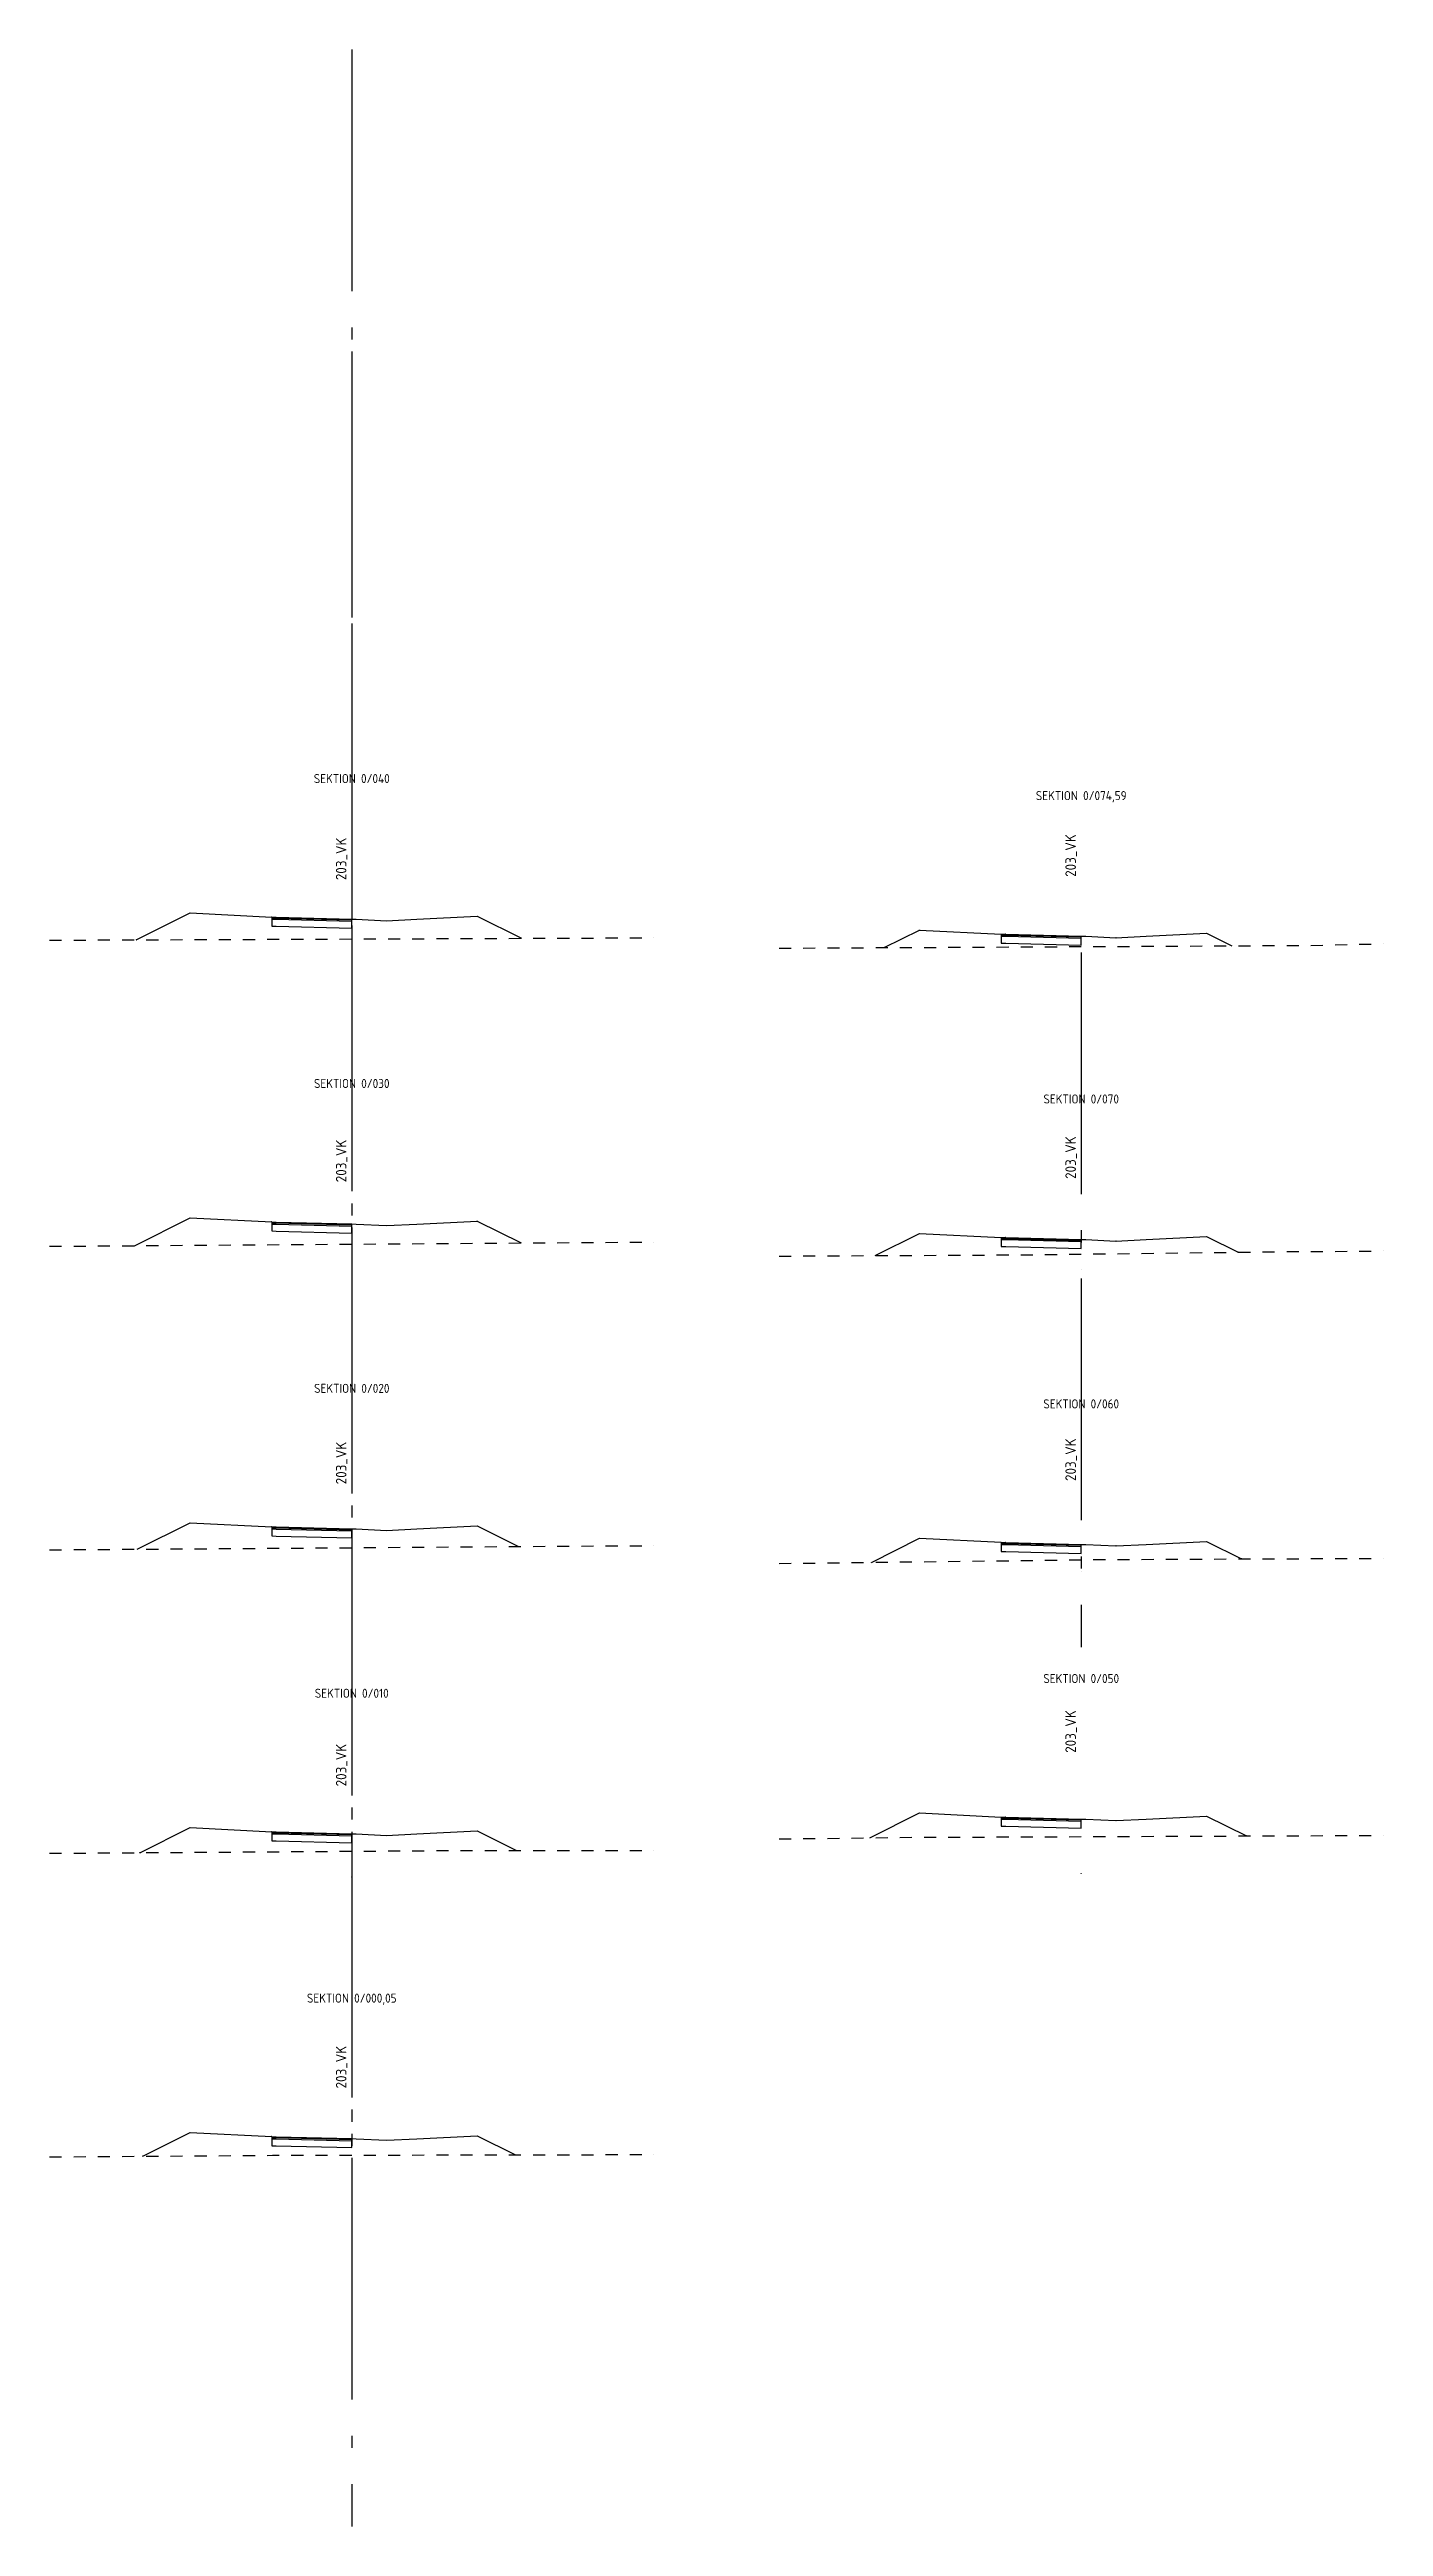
# Model space of a CAD drawing. Header units: metres. Extents: x 117388 to 118308, y 6148643 to 6149172.
# Drawn here: x 118258.4 to 118302.5, y 6148952.3 to 6149034.3 of the extents above; entities that cross this region are included whole.
import ezdxf
from ezdxf.enums import TextEntityAlignment as Align

# ---------------------------------------------------------------- set-up
doc = ezdxf.new("R2010")
doc.units = ezdxf.units.M
doc.header["$LTSCALE"] = 0.4
doc.linetypes.add('CENTRUMLINJE', pattern=[27, 20, -3, 1, -3])
doc.linetypes.add('DASHED_1', pattern=[2, 1, -1])
for name, color, linetype in [('M-37-CL', 1, 'CENTRUMLINJE'), ('M-37-CL_Txt', 1, 'CONTINUOUS'), ('M-37-Mark', 9, 'DASHED_1'), ('M-37-OB_B1', 4, 'CONTINUOUS'), ('M-37-OB_B2', 4, 'CONTINUOUS'), ('M-37-OB_Bi1', 4, 'CONTINUOUS'), ('M-37-OB_Bi2', 4, 'CONTINUOUS'), ('M-37-SektNr', 3, 'CONTINUOUS'), ('M-37-Vag-Overyta', 3, 'CONTINUOUS'), ('M-37-Vag-Slitlager', 4, 'CONTINUOUS'), ('Road_LayerForCsGenerator', 7, 'CONTINUOUS'), ('T19202X', 7, 'CONTINUOUS')]:
    doc.layers.add(name, color=color, linetype=linetype)
doc.layers.add('Non-PlotDot', color=7, linetype='CONTINUOUS', plot=False)
doc.styles.add('P_ISO_30', font='ISO', dxfattribs={"height": 3})

msp = doc.modelspace()

# ---------------------------------------------------------------- texts
at = {"layer": 'M-37-CL_Txt', "style": 'P_ISO_30'}
for p in [(118268.04, 6149006.779), (118292.178, 6149006.89), (118268.04, 6148996.779), (118292.178, 6148996.89), (118268.04, 6148986.779), (118292.178, 6148986.89), (118292.178, 6148977.89), (118268.04, 6148976.779), (118268.04, 6148966.779)]:
    msp.add_text('203_VK', height=0.35, rotation=90.01167, dxfattribs=at).set_placement(p, align=Align.MIDDLE_LEFT)
at = {"layer": 'M-37-SektNr', "style": 'P_ISO_30'}
for s, p in [('SEKTION 0/040', (118268.39, 6149009.993)), ('SEKTION 0/074,59', (118292.528, 6149009.429)), ('SEKTION 0/030', (118268.39, 6148999.899)), ('SEKTION 0/070', (118292.528, 6148999.386)), ('SEKTION 0/020', (118268.39, 6148989.806)), ('SEKTION 0/060', (118292.528, 6148989.292)), ('SEKTION 0/010', (118268.39, 6148979.712)), ('SEKTION 0/050', (118292.528, 6148980.199)), ('SEKTION 0/000,05', (118268.39, 6148969.619))]:
    msp.add_text(s, height=0.3, dxfattribs=at).set_placement(p, align=Align.CENTER)

# ---------------------------------------------------------------- linework, layer by layer
at = {"layer": 'M-37-CL'}
for p, q in [((118268.39, 6149034.279), (118268.39, 6149011.279)), ((118268.39, 6149024.279), (118268.39, 6149001.279)), ((118268.39, 6149015.279), (118268.39, 6148992.279)), ((118268.39, 6149005.279), (118268.39, 6148982.279)), ((118292.528, 6149004.39), (118292.528, 6148981.39)), ((118268.39, 6148995.279), (118268.39, 6148972.279)), ((118268.39, 6148985.279), (118268.39, 6148962.279)), ((118268.39, 6148975.279), (118268.39, 6148952.279))]:
    msp.add_line(p, q, dxfattribs=at)
at = {"layer": 'M-37-Mark', "flags": 128}
for points in [[(118258.39, 6149004.793), (118268.39, 6149004.834), (118278.39, 6149004.873)], [(118282.528, 6149004.529), (118292.528, 6149004.581), (118300.011, 6149004.62), (118302.528, 6149004.673)], [(118258.39, 6148994.66), (118268.39, 6148994.731), (118278.39, 6148994.8)], [(118282.528, 6148994.335), (118290.559, 6148994.376), (118292.528, 6148994.4), (118299.654, 6148994.487), (118302.067, 6148994.497), (118302.528, 6148994.506)], [(118258.39, 6148984.611), (118268.39, 6148984.682), (118277.073, 6148984.743), (118278.39, 6148984.744)], [(118282.528, 6148984.159), (118292.528, 6148984.281), (118293.313, 6148984.291), (118302.528, 6148984.328)], [(118282.528, 6148975.04), (118286.973, 6148975.094), (118292.528, 6148975.116), (118302.528, 6148975.157)], [(118258.39, 6148974.563), (118261.07, 6148974.582), (118268.39, 6148974.633), (118271.684, 6148974.656), (118278.39, 6148974.661)], [(118258.39, 6148964.514), (118265.77, 6148964.566), (118266.321, 6148964.57), (118268.305, 6148964.572), (118268.39, 6148964.572), (118278.39, 6148964.59)]]:
    msp.add_lwpolyline(points, dxfattribs=at)
at = {"layer": 'M-37-OB_B1', "flags": 128}
for points in [[(118263.04, 6149005.694), (118263.04, 6149005.694), (118265.74, 6149005.559), (118265.74, 6149005.489), (118265.89, 6149005.486), (118268.39, 6149005.423), (118268.39, 6149005.463)], [(118287.178, 6149005.13), (118287.178, 6149005.13), (118289.878, 6149004.995), (118289.878, 6149004.925), (118290.028, 6149004.922), (118292.528, 6149004.859), (118292.528, 6149004.899)], [(118263.04, 6148995.601), (118263.04, 6148995.601), (118265.74, 6148995.466), (118265.74, 6148995.396), (118265.89, 6148995.392), (118268.39, 6148995.329), (118268.39, 6148995.369)], [(118287.178, 6148995.087), (118287.178, 6148995.087), (118289.878, 6148994.952), (118289.878, 6148994.882), (118290.028, 6148994.879), (118292.528, 6148994.816), (118292.528, 6148994.856)], [(118263.04, 6148985.507), (118263.04, 6148985.507), (118265.74, 6148985.372), (118265.74, 6148985.302), (118265.89, 6148985.298), (118268.39, 6148985.236), (118268.39, 6148985.276)], [(118287.178, 6148984.994), (118287.178, 6148984.994), (118289.878, 6148984.859), (118289.878, 6148984.789), (118290.028, 6148984.785), (118292.528, 6148984.722), (118292.528, 6148984.762)], [(118287.178, 6148975.9), (118287.178, 6148975.9), (118289.878, 6148975.765), (118289.878, 6148975.695), (118290.028, 6148975.691), (118292.528, 6148975.629), (118292.528, 6148975.669)], [(118263.04, 6148975.413), (118263.04, 6148975.413), (118265.74, 6148975.278), (118265.74, 6148975.208), (118265.89, 6148975.204), (118268.39, 6148975.142), (118268.39, 6148975.182)], [(118263.04, 6148965.32), (118263.04, 6148965.32), (118265.74, 6148965.185), (118265.74, 6148965.115), (118265.89, 6148965.111), (118268.39, 6148965.049), (118268.39, 6148965.089)]]:
    msp.add_lwpolyline(points, dxfattribs=at)
at = {"layer": 'M-37-OB_B2', "flags": 128}
for points in [[(118263.04, 6149005.694), (118263.04, 6149005.694), (118265.74, 6149005.559), (118265.74, 6149005.259), (118265.89, 6149005.256), (118268.39, 6149005.193), (118268.39, 6149005.423)], [(118287.178, 6149005.13), (118287.178, 6149005.13), (118289.878, 6149004.995), (118289.878, 6149004.695), (118290.028, 6149004.692), (118292.528, 6149004.629), (118292.528, 6149004.859)], [(118263.04, 6148995.601), (118263.04, 6148995.601), (118265.74, 6148995.466), (118265.74, 6148995.166), (118265.89, 6148995.162), (118268.39, 6148995.099), (118268.39, 6148995.329)], [(118287.178, 6148995.087), (118287.178, 6148995.087), (118289.878, 6148994.952), (118289.878, 6148994.652), (118290.028, 6148994.649), (118292.528, 6148994.586), (118292.528, 6148994.816)], [(118263.04, 6148985.507), (118263.04, 6148985.507), (118265.74, 6148985.372), (118265.74, 6148985.072), (118265.89, 6148985.068), (118268.39, 6148985.006), (118268.39, 6148985.236)], [(118287.178, 6148984.994), (118287.178, 6148984.994), (118289.878, 6148984.859), (118289.878, 6148984.559), (118290.028, 6148984.555), (118292.528, 6148984.492), (118292.528, 6148984.722)], [(118287.178, 6148975.9), (118287.178, 6148975.9), (118289.878, 6148975.765), (118289.878, 6148975.465), (118290.028, 6148975.461), (118292.528, 6148975.399), (118292.528, 6148975.629)], [(118263.04, 6148975.413), (118263.04, 6148975.413), (118265.74, 6148975.278), (118265.74, 6148974.978), (118265.89, 6148974.974), (118268.39, 6148974.912), (118268.39, 6148975.142)], [(118263.04, 6148965.32), (118263.04, 6148965.32), (118265.74, 6148965.185), (118265.74, 6148964.885), (118265.89, 6148964.881), (118268.39, 6148964.819), (118268.39, 6148965.049)]]:
    msp.add_lwpolyline(points, dxfattribs=at)
at = {"layer": 'M-37-OB_Bi1', "flags": 128}
for points in [[(118263.04, 6149005.694), (118263.04, 6149005.694), (118265.74, 6149005.559), (118265.74, 6149005.529), (118265.89, 6149005.526), (118268.39, 6149005.463), (118268.39, 6149005.493)], [(118287.178, 6149005.13), (118287.178, 6149005.13), (118289.878, 6149004.995), (118289.878, 6149004.965), (118290.028, 6149004.962), (118292.528, 6149004.899), (118292.528, 6149004.929)], [(118263.04, 6148995.601), (118263.04, 6148995.601), (118265.74, 6148995.466), (118265.74, 6148995.436), (118265.89, 6148995.432), (118268.39, 6148995.369), (118268.39, 6148995.399)], [(118287.178, 6148995.087), (118287.178, 6148995.087), (118289.878, 6148994.952), (118289.878, 6148994.922), (118290.028, 6148994.919), (118292.528, 6148994.856), (118292.528, 6148994.886)], [(118263.04, 6148985.507), (118263.04, 6148985.507), (118265.74, 6148985.372), (118265.74, 6148985.342), (118265.89, 6148985.338), (118268.39, 6148985.276), (118268.39, 6148985.306)], [(118287.178, 6148984.994), (118287.178, 6148984.994), (118289.878, 6148984.859), (118289.878, 6148984.829), (118290.028, 6148984.825), (118292.528, 6148984.762), (118292.528, 6148984.792)], [(118287.178, 6148975.9), (118287.178, 6148975.9), (118289.878, 6148975.765), (118289.878, 6148975.735), (118290.028, 6148975.731), (118292.528, 6148975.669), (118292.528, 6148975.699)], [(118263.04, 6148975.413), (118263.04, 6148975.413), (118265.74, 6148975.278), (118265.74, 6148975.248), (118265.89, 6148975.244), (118268.39, 6148975.182), (118268.39, 6148975.212)], [(118263.04, 6148965.32), (118263.04, 6148965.32), (118265.74, 6148965.185), (118265.74, 6148965.155), (118265.89, 6148965.151), (118268.39, 6148965.089), (118268.39, 6148965.119)]]:
    msp.add_lwpolyline(points, dxfattribs=at)
at = {"layer": 'M-37-OB_Bi2', "flags": 128}
for points in [[(118263.04, 6149005.694), (118263.04, 6149005.694), (118265.74, 6149005.559), (118265.74, 6149005.529), (118265.89, 6149005.526), (118268.39, 6149005.463), (118268.39, 6149005.493)], [(118287.178, 6149005.13), (118287.178, 6149005.13), (118289.878, 6149004.995), (118289.878, 6149004.965), (118290.028, 6149004.962), (118292.528, 6149004.899), (118292.528, 6149004.929)], [(118263.04, 6148995.601), (118263.04, 6148995.601), (118265.74, 6148995.466), (118265.74, 6148995.436), (118265.89, 6148995.432), (118268.39, 6148995.369), (118268.39, 6148995.399)], [(118287.178, 6148995.087), (118287.178, 6148995.087), (118289.878, 6148994.952), (118289.878, 6148994.922), (118290.028, 6148994.919), (118292.528, 6148994.856), (118292.528, 6148994.886)], [(118263.04, 6148985.507), (118263.04, 6148985.507), (118265.74, 6148985.372), (118265.74, 6148985.342), (118265.89, 6148985.338), (118268.39, 6148985.276), (118268.39, 6148985.306)], [(118287.178, 6148984.994), (118287.178, 6148984.994), (118289.878, 6148984.859), (118289.878, 6148984.829), (118290.028, 6148984.825), (118292.528, 6148984.762), (118292.528, 6148984.792)], [(118287.178, 6148975.9), (118287.178, 6148975.9), (118289.878, 6148975.765), (118289.878, 6148975.735), (118290.028, 6148975.731), (118292.528, 6148975.669), (118292.528, 6148975.699)], [(118263.04, 6148975.413), (118263.04, 6148975.413), (118265.74, 6148975.278), (118265.74, 6148975.248), (118265.89, 6148975.244), (118268.39, 6148975.182), (118268.39, 6148975.212)], [(118263.04, 6148965.32), (118263.04, 6148965.32), (118265.74, 6148965.185), (118265.74, 6148965.155), (118265.89, 6148965.151), (118268.39, 6148965.089), (118268.39, 6148965.119)]]:
    msp.add_lwpolyline(points, dxfattribs=at)
at = {"layer": 'M-37-Vag-Overyta', "flags": 128}
for points in [[(118261.261, 6149004.805), (118263.04, 6149005.694), (118265.74, 6149005.559), (118265.89, 6149005.556), (118268.39, 6149005.493), (118268.54, 6149005.489), (118269.54, 6149005.439), (118270.54, 6149005.489), (118272.54, 6149005.589), (118274.007, 6149004.856)], [(118286.012, 6149004.547), (118287.178, 6149005.13), (118289.878, 6149004.995), (118290.028, 6149004.992), (118292.528, 6149004.929), (118292.678, 6149004.925), (118293.678, 6149004.875), (118294.678, 6149004.925), (118296.678, 6149005.025), (118297.515, 6149004.607)], [(118261.199, 6148994.68), (118263.04, 6148995.601), (118265.74, 6148995.466), (118265.89, 6148995.462), (118268.39, 6148995.399), (118268.54, 6148995.396), (118269.54, 6148995.346), (118270.54, 6148995.396), (118272.54, 6148995.496), (118273.992, 6148994.77)], [(118285.706, 6148994.351), (118287.178, 6148995.087), (118289.878, 6148994.952), (118290.028, 6148994.949), (118292.528, 6148994.886), (118292.678, 6148994.882), (118293.678, 6148994.832), (118294.678, 6148994.882), (118296.678, 6148994.982), (118297.716, 6148994.464)], [(118261.29, 6148984.631), (118263.04, 6148985.507), (118265.74, 6148985.372), (118265.89, 6148985.368), (118268.39, 6148985.306), (118268.54, 6148985.302), (118269.54, 6148985.252), (118270.54, 6148985.302), (118272.54, 6148985.402), (118273.904, 6148984.72)], [(118285.584, 6148984.196), (118287.178, 6148984.994), (118289.878, 6148984.859), (118290.028, 6148984.855), (118292.528, 6148984.792), (118292.678, 6148984.789), (118293.678, 6148984.739), (118294.678, 6148984.789), (118296.678, 6148984.889), (118297.837, 6148984.309)], [(118285.532, 6148975.077), (118287.178, 6148975.9), (118289.878, 6148975.765), (118290.028, 6148975.761), (118292.528, 6148975.699), (118292.678, 6148975.695), (118293.678, 6148975.645), (118294.678, 6148975.695), (118296.678, 6148975.795), (118297.992, 6148975.138)], [(118261.382, 6148974.584), (118263.04, 6148975.413), (118265.74, 6148975.278), (118265.89, 6148975.274), (118268.39, 6148975.212), (118268.54, 6148975.208), (118269.54, 6148975.158), (118270.54, 6148975.208), (118272.54, 6148975.308), (118273.842, 6148974.657)], [(118261.472, 6148964.536), (118263.04, 6148965.32), (118265.74, 6148965.185), (118265.89, 6148965.181), (118268.39, 6148965.119), (118268.54, 6148965.115), (118269.54, 6148965.065), (118270.54, 6148965.115), (118272.54, 6148965.215), (118273.807, 6148964.582)]]:
    msp.add_lwpolyline(points, dxfattribs=at)
at = {"layer": 'M-37-Vag-Slitlager', "flags": 128}
for points in [[(118263.04, 6149005.694), (118263.04, 6149005.694), (118265.74, 6149005.559), (118265.74, 6149005.529), (118265.89, 6149005.526), (118268.39, 6149005.463), (118268.39, 6149005.493)], [(118287.178, 6149005.13), (118287.178, 6149005.13), (118289.878, 6149004.995), (118289.878, 6149004.965), (118290.028, 6149004.962), (118292.528, 6149004.899), (118292.528, 6149004.929)], [(118263.04, 6148995.601), (118263.04, 6148995.601), (118265.74, 6148995.466), (118265.74, 6148995.436), (118265.89, 6148995.432), (118268.39, 6148995.369), (118268.39, 6148995.399)], [(118287.178, 6148995.087), (118287.178, 6148995.087), (118289.878, 6148994.952), (118289.878, 6148994.922), (118290.028, 6148994.919), (118292.528, 6148994.856), (118292.528, 6148994.886)], [(118263.04, 6148985.507), (118263.04, 6148985.507), (118265.74, 6148985.372), (118265.74, 6148985.342), (118265.89, 6148985.338), (118268.39, 6148985.276), (118268.39, 6148985.306)], [(118287.178, 6148984.994), (118287.178, 6148984.994), (118289.878, 6148984.859), (118289.878, 6148984.829), (118290.028, 6148984.825), (118292.528, 6148984.762), (118292.528, 6148984.792)], [(118287.178, 6148975.9), (118287.178, 6148975.9), (118289.878, 6148975.765), (118289.878, 6148975.735), (118290.028, 6148975.731), (118292.528, 6148975.669), (118292.528, 6148975.699)], [(118263.04, 6148975.413), (118263.04, 6148975.413), (118265.74, 6148975.278), (118265.74, 6148975.248), (118265.89, 6148975.244), (118268.39, 6148975.182), (118268.39, 6148975.212)], [(118263.04, 6148965.32), (118263.04, 6148965.32), (118265.74, 6148965.185), (118265.74, 6148965.155), (118265.89, 6148965.151), (118268.39, 6148965.089), (118268.39, 6148965.119)]]:
    msp.add_lwpolyline(points, dxfattribs=at)
at = {"layer": 'Non-PlotDot'}
for centre in [(118263.04, 6149005.694), (118265.74, 6149005.559), (118265.89, 6149005.556), (118268.39, 6149005.493), (118268.54, 6149005.489), (118269.54, 6149005.439), (118270.54, 6149005.489), (118272.54, 6149005.589), (118261.261, 6149004.805), (118274.007, 6149004.856), (118286.012, 6149004.547), (118287.178, 6149005.13), (118289.878, 6149004.995), (118290.028, 6149004.992), (118292.528, 6149004.929), (118292.678, 6149004.925), (118293.678, 6149004.875), (118294.678, 6149004.925), (118296.678, 6149005.025), (118297.515, 6149004.607), (118263.04, 6148995.601), (118261.199, 6148994.68), (118265.74, 6148995.466), (118265.89, 6148995.462), (118268.39, 6148995.399), (118268.54, 6148995.396), (118269.54, 6148995.346), (118270.54, 6148995.396), (118272.54, 6148995.496), (118273.992, 6148994.77), (118287.178, 6148995.087), (118289.878, 6148994.952), (118290.028, 6148994.949), (118292.528, 6148994.886), (118292.678, 6148994.882), (118293.678, 6148994.832), (118294.678, 6148994.882), (118296.678, 6148994.982), (118285.706, 6148994.351), (118297.716, 6148994.464), (118263.04, 6148985.507), (118265.74, 6148985.372), (118265.89, 6148985.368), (118268.39, 6148985.306), (118268.54, 6148985.302), (118269.54, 6148985.252), (118270.54, 6148985.302), (118272.54, 6148985.402), (118287.178, 6148984.994), (118289.878, 6148984.859), (118290.028, 6148984.855), (118296.678, 6148984.889), (118261.29, 6148984.631), (118273.904, 6148984.72), (118285.584, 6148984.196), (118292.528, 6148984.792), (118292.678, 6148984.789), (118293.678, 6148984.739), (118294.678, 6148984.789), (118297.837, 6148984.309), (118287.178, 6148975.9), (118263.04, 6148975.413), (118265.74, 6148975.278), (118265.89, 6148975.274), (118268.39, 6148975.212), (118268.54, 6148975.208), (118269.54, 6148975.158), (118270.54, 6148975.208), (118272.54, 6148975.308), (118285.532, 6148975.077), (118289.878, 6148975.765), (118290.028, 6148975.761), (118292.528, 6148975.699), (118292.678, 6148975.695), (118293.678, 6148975.645), (118294.678, 6148975.695), (118296.678, 6148975.795), (118297.992, 6148975.138), (118261.382, 6148974.584), (118273.842, 6148974.657), (118263.04, 6148965.32), (118265.74, 6148965.185), (118265.89, 6148965.181), (118272.54, 6148965.215), (118261.472, 6148964.536), (118268.39, 6148965.119), (118268.54, 6148965.115), (118269.54, 6148965.065), (118270.54, 6148965.115), (118273.807, 6148964.582)]:
    msp.add_circle(centre, 0.001, dxfattribs=at)
at = {"layer": 'Road_LayerForCsGenerator'}
for centre in [(118268.39, 6149003.779), (118292.528, 6149003.89), (118292.528, 6148993.89), (118268.39, 6148993.779), (118268.39, 6148983.779), (118292.528, 6148983.89), (118268.39, 6148973.779), (118292.528, 6148973.89), (118268.39, 6148963.779)]:
    msp.add_circle(centre, 0.001, dxfattribs=at)
at = {"layer": 'T19202X', "color": 7}
for centre in [(118268.39, 6149003.779), (118292.528, 6149003.89), (118292.528, 6148993.89), (118268.39, 6148993.779), (118268.39, 6148983.779), (118292.528, 6148983.89), (118268.39, 6148973.779), (118292.528, 6148973.89), (118268.39, 6148963.779)]:
    msp.add_circle(centre, 0.001, dxfattribs=at)

msp.set_redraw_order([(e.dxf.handle, doc.entitydb.next_handle()) for e in msp.query("TEXT MTEXT ATTDEF DIMENSION ARC_DIMENSION")])  # texts and dimensions are drawn at this point

doc.saveas('drawing.dxf')
